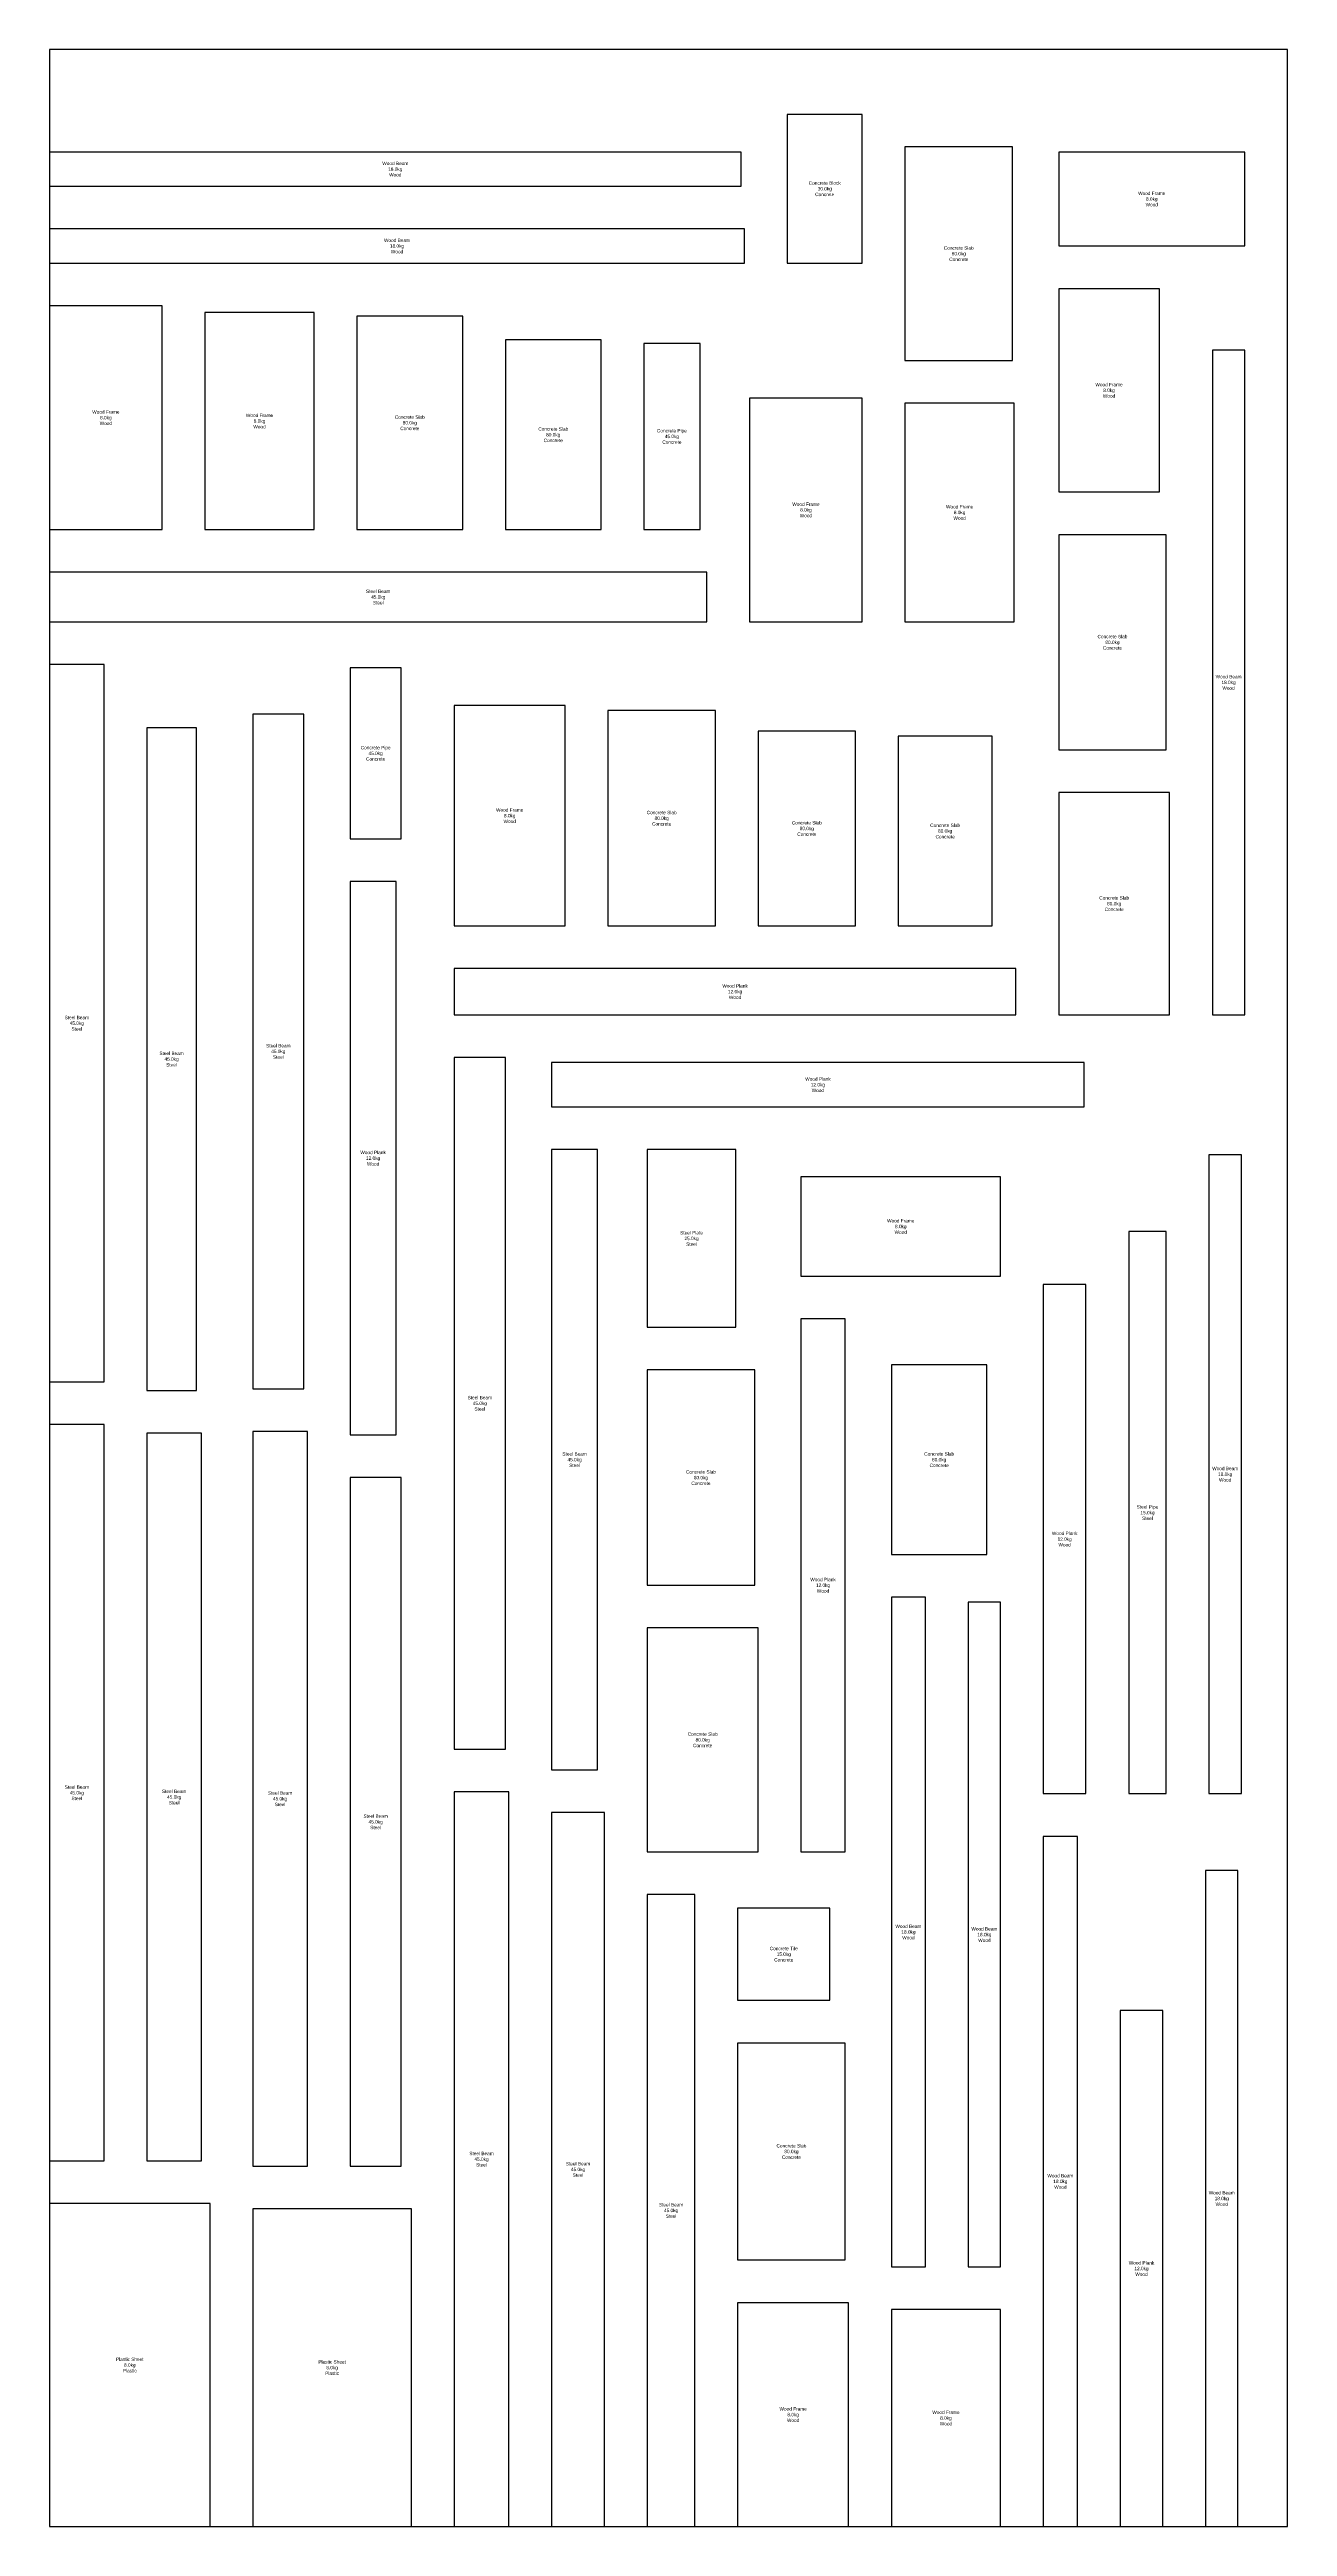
# Model space of a CAD drawing. Header units: metres. Extents: x 0 to 725, y 0 to 5950.
# Drawn here: x 0 to 725, y 1500 to 2950 of the extents above; entities that cross this region are included whole.
import ezdxf

# ---------------------------------------------------------------- set-up
doc = ezdxf.new("R2010")
doc.units = ezdxf.units.M

msp = doc.modelspace()

# ---------------------------------------------------------------- linework, layer by layer
for points in [[(0, 1500), (725, 1500), (725, 2950), (0, 2950), (0, 1500)], [(432, 2825), (476, 2825), (476, 2912), (432, 2912), (432, 2825)], [(0, 2870), (405, 2870), (405, 2890), (0, 2890), (0, 2870)], [(501, 2768), (564, 2768), (564, 2893), (501, 2893), (501, 2768)], [(591, 2835), (700, 2835), (700, 2890), (591, 2890), (591, 2835)], [(0, 2825), (407, 2825), (407, 2845), (0, 2845), (0, 2825)], [(0, 2669), (66, 2669), (66, 2800), (0, 2800), (0, 2669)], [(591, 2691), (650, 2691), (650, 2810), (591, 2810), (591, 2691)], [(91, 2669), (155, 2669), (155, 2796), (91, 2796), (91, 2669)], [(180, 2669), (242, 2669), (242, 2794), (180, 2794), (180, 2669)], [(267, 2669), (323, 2669), (323, 2780), (267, 2780), (267, 2669)], [(348, 2669), (381, 2669), (381, 2778), (348, 2778), (348, 2669)], [(681, 2385), (700, 2385), (700, 2774), (681, 2774), (681, 2385)], [(410, 2615), (476, 2615), (476, 2746), (410, 2746), (410, 2615)], [(501, 2615), (565, 2615), (565, 2743), (501, 2743), (501, 2615)], [(591, 2540), (654, 2540), (654, 2666), (591, 2666), (591, 2540)], [(0, 2615), (385, 2615), (385, 2644), (0, 2644), (0, 2615)], [(0, 2170), (32, 2170), (32, 2590), (0, 2590), (0, 2170)], [(176, 2488), (206, 2488), (206, 2588), (176, 2588), (176, 2488)], [(57, 2165), (86, 2165), (86, 2553), (57, 2553), (57, 2165)], [(119, 2166), (149, 2166), (149, 2561), (119, 2561), (119, 2166)], [(237, 2437), (302, 2437), (302, 2566), (237, 2566), (237, 2437)], [(327, 2437), (390, 2437), (390, 2563), (327, 2563), (327, 2437)], [(415, 2437), (472, 2437), (472, 2551), (415, 2551), (415, 2437)], [(497, 2437), (552, 2437), (552, 2548), (497, 2548), (497, 2437)], [(591, 2385), (656, 2385), (656, 2515), (591, 2515), (591, 2385)], [(176, 2139), (203, 2139), (203, 2463), (176, 2463), (176, 2139)], [(237, 2385), (566, 2385), (566, 2412), (237, 2412), (237, 2385)], [(237, 1955), (267, 1955), (267, 2360), (237, 2360), (237, 1955)], [(294, 2331), (606, 2331), (606, 2357), (294, 2357), (294, 2331)], [(294, 1943), (321, 1943), (321, 2306), (294, 2306), (294, 1943)], [(350, 2202), (402, 2202), (402, 2306), (350, 2306), (350, 2202)], [(679, 1929), (698, 1929), (698, 2303), (679, 2303), (679, 1929)], [(440, 2232), (557, 2232), (557, 2290), (440, 2290), (440, 2232)], [(632, 1929), (654, 1929), (654, 2258), (632, 2258), (632, 1929)], [(582, 1929), (607, 1929), (607, 2227), (582, 2227), (582, 1929)], [(440, 1895), (466, 1895), (466, 2207), (440, 2207), (440, 1895)], [(350, 2051), (413, 2051), (413, 2177), (350, 2177), (350, 2051)], [(493, 2069), (549, 2069), (549, 2180), (493, 2180), (493, 2069)], [(0, 1714), (32, 1714), (32, 2145), (0, 2145), (0, 1714)], [(57, 1714), (89, 1714), (89, 2140), (57, 2140), (57, 1714)], [(119, 1711), (151, 1711), (151, 2141), (119, 2141), (119, 1711)], [(176, 1711), (206, 1711), (206, 2114), (176, 2114), (176, 1711)], [(493, 1652), (513, 1652), (513, 2044), (493, 2044), (493, 1652)], [(538, 1652), (557, 1652), (557, 2041), (538, 2041), (538, 1652)], [(350, 1895), (415, 1895), (415, 2026), (350, 2026), (350, 1895)], [(237, 1500), (269, 1500), (269, 1930), (237, 1930), (237, 1500)], [(294, 1500), (325, 1500), (325, 1918), (294, 1918), (294, 1500)], [(582, 1500), (602, 1500), (602, 1904), (582, 1904), (582, 1500)], [(677, 1500), (696, 1500), (696, 1884), (677, 1884), (677, 1500)], [(350, 1500), (378, 1500), (378, 1870), (350, 1870), (350, 1500)], [(403, 1808), (457, 1808), (457, 1862), (403, 1862), (403, 1808)], [(627, 1500), (652, 1500), (652, 1802), (627, 1802), (627, 1500)], [(403, 1656), (466, 1656), (466, 1783), (403, 1783), (403, 1656)], [(0, 1500), (94, 1500), (94, 1689), (0, 1689), (0, 1500)], [(119, 1500), (212, 1500), (212, 1686), (119, 1686), (119, 1500)], [(403, 1500), (468, 1500), (468, 1631), (403, 1631), (403, 1500)], [(493, 1500), (557, 1500), (557, 1627), (493, 1627), (493, 1500)]]:
    msp.add_lwpolyline(points, close=True)

# ---------------------------------------------------------------- texts
at = {"char_height": 2, "attachment_point": 5}
for s, insert in [('Wood Beam\\P18.0kg\\PWood', (202.5, 2880)), ('Concrete Block\\P30.0kg\\PConcrete', (454, 2868.5)), ('Wood Frame\\P8.0kg\\PWood', (645.5, 2862.5)), ('Wood Beam\\P18.0kg\\PWood', (203.5, 2835)), ('Concrete Slab\\P80.0kg\\PConcrete', (532.5, 2830.5)), ('Wood Frame\\P8.0kg\\PWood', (620.5, 2750.5)), ('Wood Frame\\P8.0kg\\PWood', (33, 2734.5)), ('Wood Frame\\P8.0kg\\PWood', (123, 2732.5)), ('Concrete Slab\\P80.0kg\\PConcrete', (211, 2731.5)), ('Concrete Slab\\P80.0kg\\PConcrete', (295, 2724.5)), ('Concrete Pipe\\P45.0kg\\PConcrete', (364.5, 2723.5)), ('Wood Frame\\P8.0kg\\PWood', (443, 2680.5)), ('Wood Frame\\P8.0kg\\PWood', (533, 2679)), ('Steel Beam\\P45.0kg\\PSteel', (192.5, 2629.5)), ('Concrete Slab\\P80.0kg\\PConcrete', (622.5, 2603)), ('Wood Beam\\P18.0kg\\PWood', (690.5, 2579.5)), ('Concrete Pipe\\P45.0kg\\PConcrete', (191, 2538)), ('Wood Frame\\P8.0kg\\PWood', (269.5, 2501.5)), ('Concrete Slab\\P80.0kg\\PConcrete', (358.5, 2500)), ('Concrete Slab\\P80.0kg\\PConcrete', (443.5, 2494)), ('Concrete Slab\\P80.0kg\\PConcrete', (524.5, 2492.5)), ('Concrete Slab\\P80.0kg\\PConcrete', (623.5, 2450)), ('Wood Plank\\P12.0kg\\PWood', (401.5, 2398.5)), ('Steel Beam\\P45.0kg\\PSteel', (16, 2380)), ('Steel Beam\\P45.0kg\\PSteel', (134, 2363.5)), ('Steel Beam\\P45.0kg\\PSteel', (71.5, 2359)), ('Wood Plank\\P12.0kg\\PWood', (450, 2344)), ('Wood Plank\\P12.0kg\\PWood', (189.5, 2301)), ('Wood Frame\\P8.0kg\\PWood', (498.5, 2261)), ('Steel Plate\\P25.0kg\\PSteel', (376, 2254)), ('Steel Beam\\P45.0kg\\PSteel', (252, 2157.5)), ('Steel Beam\\P45.0kg\\PSteel', (307.5, 2124.5)), ('Concrete Slab\\P80.0kg\\PConcrete', (381.5, 2114)), ('Concrete Slab\\P80.0kg\\PConcrete', (521, 2124.5)), ('Wood Beam\\P18.0kg\\PWood', (688.5, 2116)), ('Steel Pipe\\P15.0kg\\PSteel', (643, 2093.5)), ('Wood Plank\\P12.0kg\\PWood', (594.5, 2078)), ('Wood Plank\\P12.0kg\\PWood', (453, 2051)), ('Concrete Slab\\P80.0kg\\PConcrete', (382.5, 1960.5)), ('Steel Beam\\P45.0kg\\PSteel', (16, 1929.5)), ('Steel Beam\\P45.0kg\\PSteel', (73, 1927)), ('Steel Beam\\P45.0kg\\PSteel', (135, 1926)), ('Steel Beam\\P45.0kg\\PSteel', (191, 1912.5)), ('Wood Beam\\P18.0kg\\PWood', (503, 1848)), ('Wood Beam\\P18.0kg\\PWood', (547.5, 1846.5)), ('Concrete Tile\\P15.0kg\\PConcrete', (430, 1835)), ('Steel Beam\\P45.0kg\\PSteel', (253, 1715)), ('Steel Beam\\P45.0kg\\PSteel', (309.5, 1709)), ('Concrete Slab\\P80.0kg\\PConcrete', (434.5, 1719.5)), ('Wood Beam\\P18.0kg\\PWood', (592, 1702)), ('Steel Beam\\P45.0kg\\PSteel', (364, 1685)), ('Wood Beam\\P18.0kg\\PWood', (686.5, 1692)), ('Wood Plank\\P12.0kg\\PWood', (639.5, 1651)), ('Plastic Sheet\\P8.0kg\\PPlastic', (47, 1594.5)), ('Plastic Sheet\\P8.0kg\\PPlastic', (165.5, 1593)), ('Wood Frame\\P8.0kg\\PWood', (435.5, 1565.5)), ('Wood Frame\\P8.0kg\\PWood', (525, 1563.5))]:
    msp.add_mtext(s, dxfattribs=dict(at, insert=insert))

doc.saveas('drawing.dxf')
